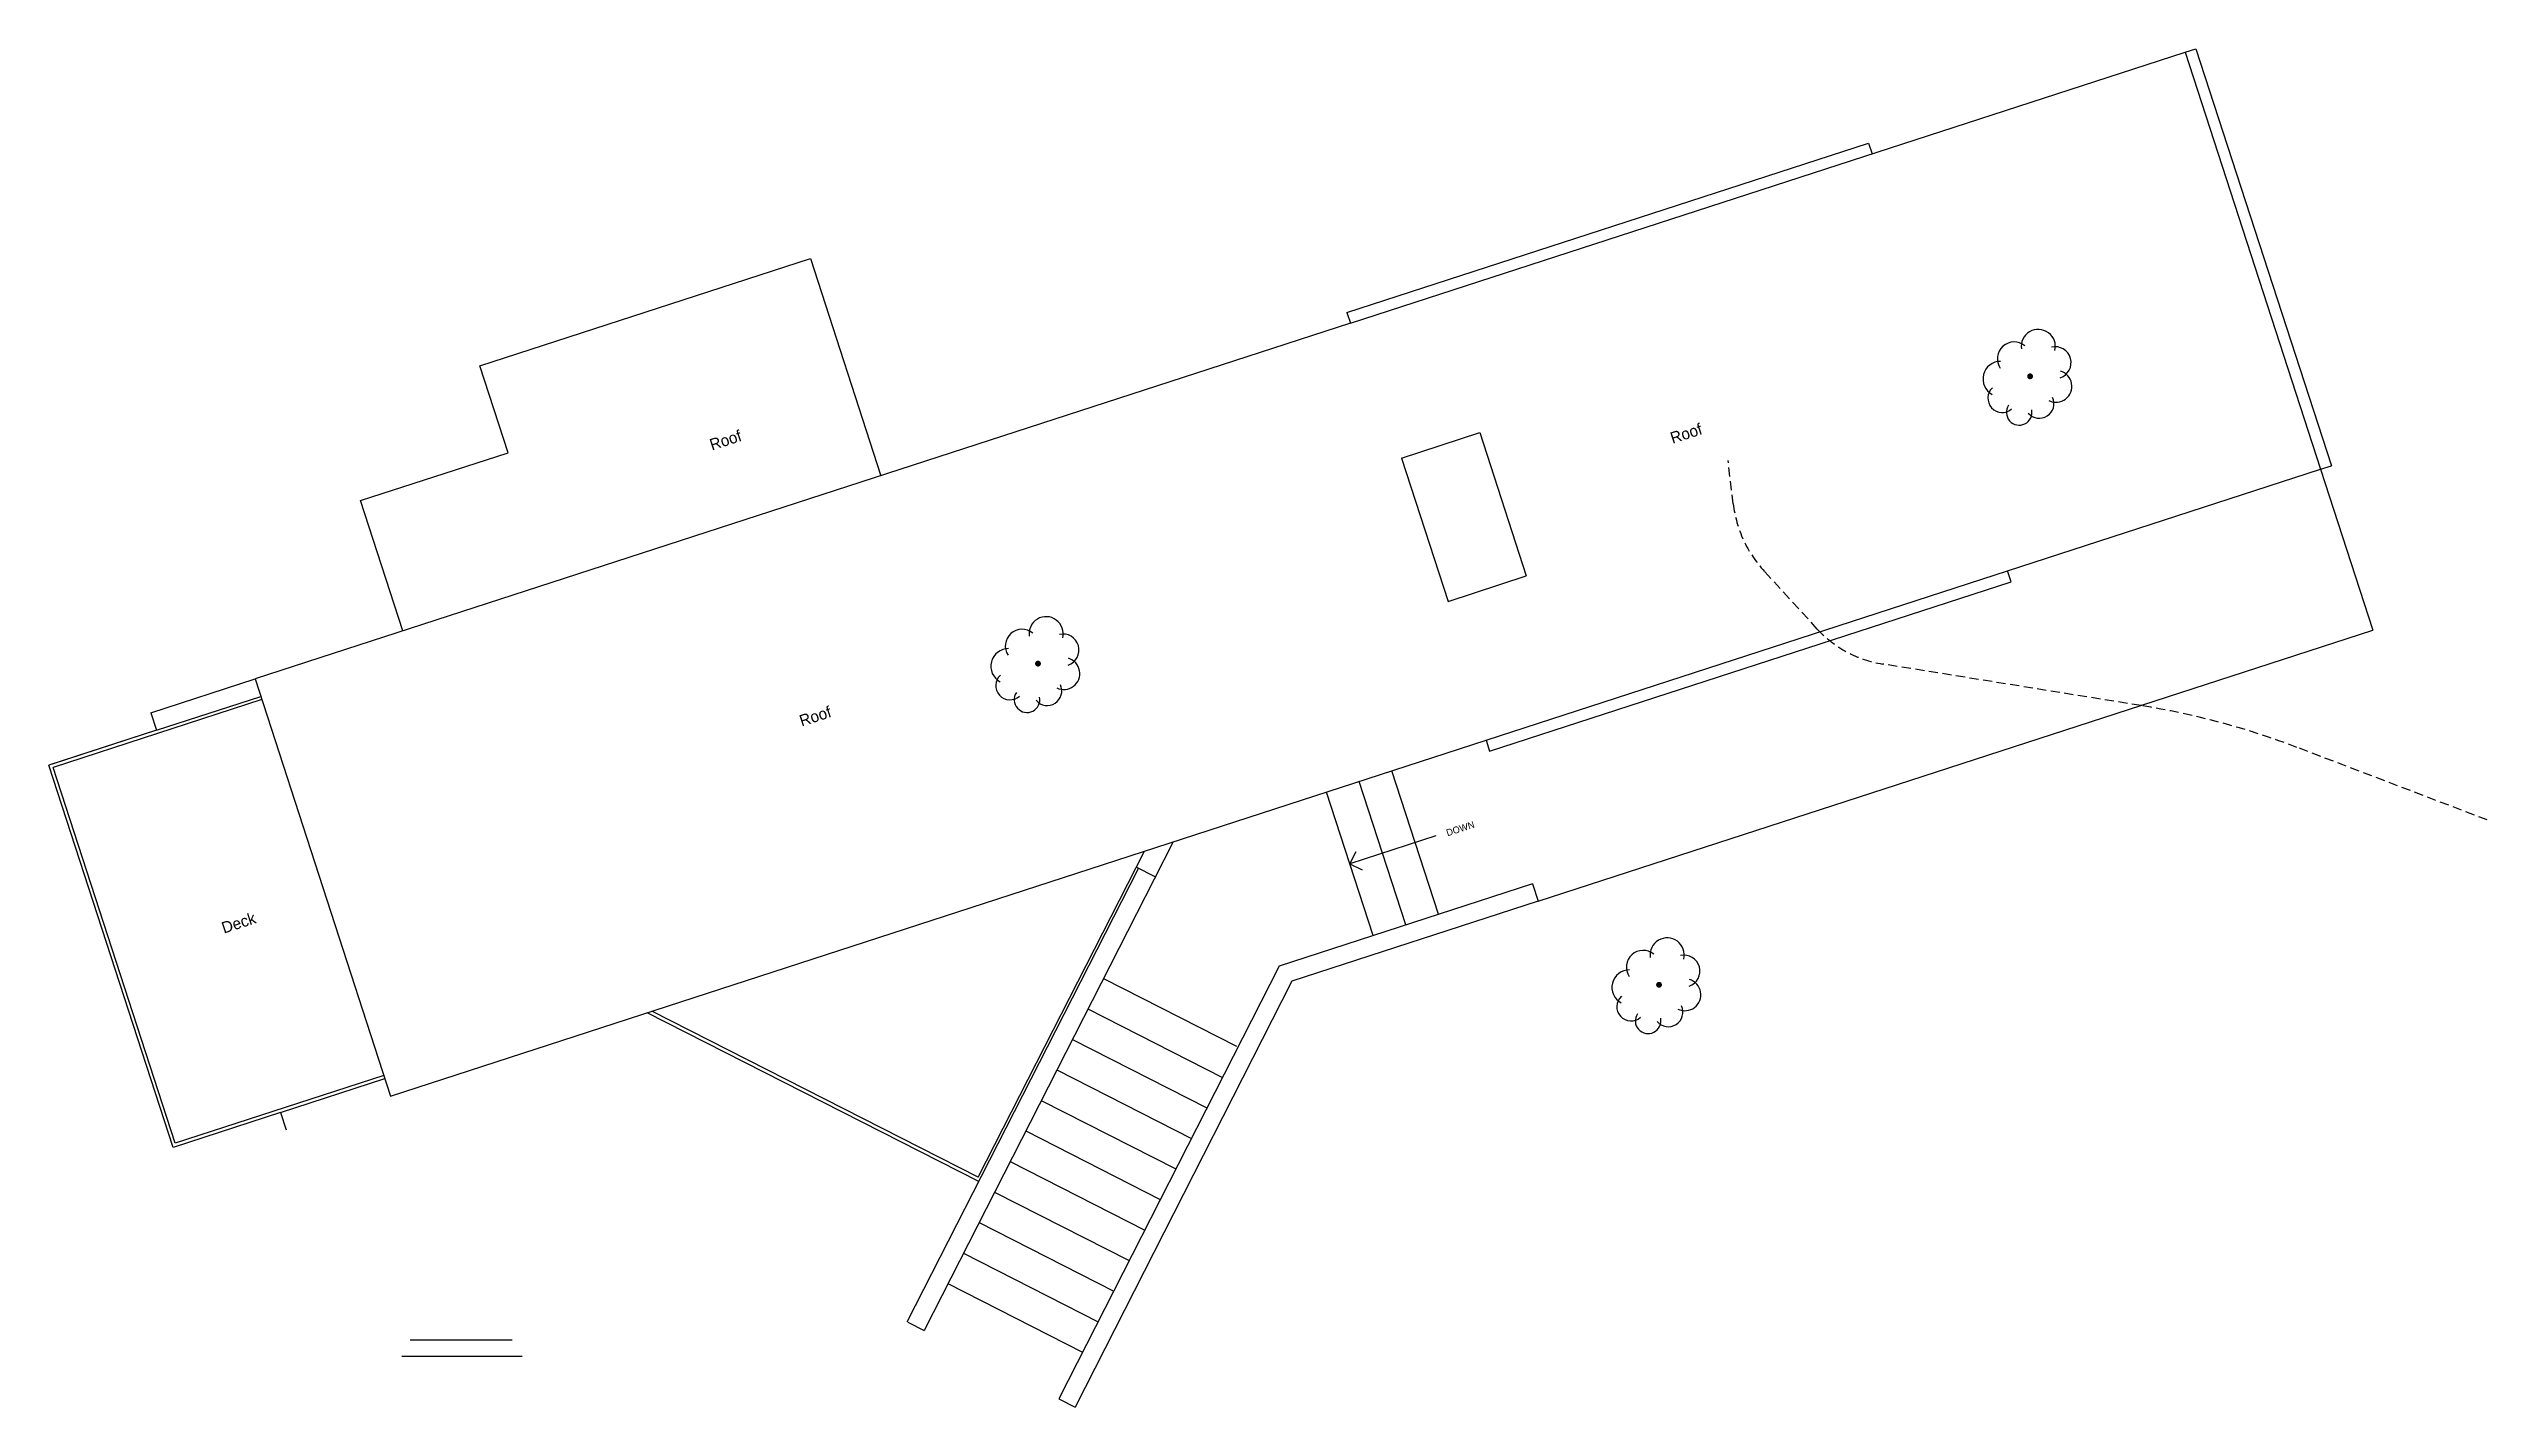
# Model space of a CAD drawing. Header units: inches. Extents: x -43639 to 75791, y -33466 to 47612.
# Drawn here: x 17676 to 18743, y 6116 to 6711 of the extents above; entities that cross this region are included whole.
import ezdxf

# ---------------------------------------------------------------- set-up
doc = ezdxf.new("R2010")
doc.units = ezdxf.units.IN
doc.header["$LTSCALE"] = 8
doc.header["$MEASUREMENT"] = 0
doc.linetypes.add('ACAD_ISO02W100', pattern=[15, 12, -3])
doc.linetypes.add('DASHED', pattern=[0.75, 0.5, -0.25])
doc.layers.get('0').update_dxf_attribs({"linetype": 'CONTINUOUS'})
for name, color, linetype in [('A-Elev-South', 7, 'CONTINUOUS'), ('A-glazing', 252, 'CONTINUOUS'), ('A-millwork', 252, 'CONTINUOUS'), ('A-roof', 253, 'CONTINUOUS'), ('A-soffit', 251, 'ACAD_ISO02W100'), ('A-text', 254, 'CONTINUOUS'), ('A-walls', 7, 'CONTINUOUS'), ('CONT-NML', 1, 'DASHED'), ('TOPO100', 14, 'CONTINUOUS'), ('TOPOCREEK', 5, 'CONTINUOUS'), ('TREE', 3, 'CONTINUOUS')]:
    doc.layers.add(name, color=color, linetype=linetype)
doc.styles.get("Standard").update_dxf_attribs({"font": 'txt', "height": 0.2})

msp = doc.modelspace()

# ---------------------------------------------------------------- texts
at = {"layer": 'A-soffit', "color": 7}
for s, p in [('Roof', (17965.69304, 6534.58705, -120)), ('Roof', (18386.05258, 6537.53973, -120)), ('Roof', (18004.96603, 6413.71721, -120)), ('Deck', (17752.1339, 6323.06883, -120))]:
    msp.add_text(s, height=5, rotation=18, dxfattribs=at).set_placement(p)
at = {"layer": 'A-text'}
msp.add_text('DOWN', height=3, rotation=18, dxfattribs=at).set_placement((18287.60779, 6365.69638, -120))

# ---------------------------------------------------------------- blocks, each defined once
blk = doc.blocks.new('DCDSTREE')
at = {"const_width": 0.05567}
blk.add_lwpolyline([(-0.050861, -0.01564, 1), (0.004809, -0.01564, 1)], format="xyb", close=True, dxfattribs=at)
for centre, radius, start, end in [((-0.472665, 0.324149), 0.334487, 47.726311, 199.653824), ((-0.022665, 0.436649), 0.318198, 8.130102, 171.869898), ((0.472335, 0.301649), 0.3245, 303.690068, 146.309932), ((-0.697665, 0.031649), 0.27, 90, 270), ((0.504478, -0.141923), 0.302211, 246.16126, 60.708638), ((-0.636783, -0.38394), 0.243328, 104.489763, 329.250033), ((0.213585, -0.485851), 0.302916, 201.801409, 31.328693), ((-0.24204, -0.519601), 0.275855, 177.662694, 343.412661)]:
    blk.add_arc(centre, radius, start, end)
blk = doc.blocks.new('801')
at = {"layer": 'TOPO100', "linetype": 'Continuous'}
for points in [[(-28903.4, 38759.2), (-29383.4, 38759.2), (-30343.4, 38567.2), (-31783.4, 38567.2), (-32263.4, 38759.2), (-32743.4, 38759.2), (-33223.4, 38471.2), (-34183.4, 38231.2), (-34903.4, 37751.2), (-34471.4, 37511.2), (-33511.4, 37751.2), (-33031.4, 37607.2), (-31975.4, 37079.2), (-31015.4, 36887.2), (-30727.4, 36455.2), (-30247.4, 36359.2), (-29287.4, 36695.2), (-28807.4, 36647.2), (-28327.4, 36455.2), (-27367.4, 35783.2), (-26887.4, 35687.2), (-25447.4, 35975.2), (-24967.4, 35927.2), (-23047.4, 35255.2), (-22087.4, 35591.2), (-21607.4, 35591.2), (-21127.4, 35399.2), (-20743.4, 35111.2), (-20503.4, 34583.2), (-20599.4, 33623.2), (-18847.4, 33215.2), (-17447.4, 31815.2), (-15319.4, 31031.2), (-14359.4, 30503.2), (-14023.4, 30119.2), (-13783.4, 29591.2), (-13831.4, 28631.2), (-14407.4, 27719.2), (-15367.4, 27431.2), (-15847.4, 27623.2), (-16807.4, 28295.2), (-17287.4, 28391.2), (-17719.4, 28151.2), (-18679.4, 28007.2), (-19207.4, 27623.2), (-19639.4, 27527.2), (-20551.4, 27623.2), (-21031.4, 27527.2), (-21319.4, 27047.2), (-21703.4, 26663.2), (-21703.4, 26663.2), (-22615.4, 26327.2), (-23623.4, 26615.2), (-24583.4, 27239.2), (-25975.4, 26951.2), (-26935.4, 26903.2), (-28263.4, 27207.2), (-30247.4, 28247.2), (-31207.4, 28439.2), (-31447.4, 28151.2), (-30631.4, 27479.2), (-30295.4, 26999.2), (-29335.4, 26231.2), (-28567.4, 25319.2), (-28711.4, 24359.2), (-27751.4, 24551.2), (-26791.4, 24359.2), (-25831.4, 23975.2), (-25111.4, 23543.2), (-24103.4, 22535.2)], [(39937.1, 23413.4), (42430.6, 21917.2), (42856.6, 21287.2), (43288.6, 20327.2), (43531.6, 19212.9), (43915.6, 19116.9), (44200.6, 20231.2), (44200.6, 20711.2), (43624.6, 21671.2), (43624.6, 22631.2), (43432.6, 23111.2), (42520.6, 23975.2), (40856.6, 26919.2), (40563.2, 28386.5), (40563.2, 28386.5), (40552.6, 28439.2), (40600.6, 28679.2), (40888.6, 29159.2), (41046.9, 29247.2), (41046.9, 29247.2), (41320.6, 29399.2), (42280.6, 29255.2), (43995.2, 28818.9), (43995.2, 28818.9), (44045.4, 28801.4), (43864.6, 29255.2), (43528.6, 29687.2), (43192.6, 30647.2), (42904.6, 31079.2), (42768.9, 31268), (42768.9, 31268), (42330.1, 31642.1), (42330.1, 31642.1), (41037.2, 32144.2), (41298.8, 32486.6), (41298.8, 32486.6), (42060.1, 32666.2), (42060.1, 32666.2), (42712.6, 32999.2), (43177.7, 33038), (43177.7, 33038), (44760.6, 33169.9), (46912.6, 33887.2), (47512.6, 33719.2), (49093, 32977.4), (49775.7, 32977.4), (50654.9, 32928.9), (51496.6, 32759.2), (52264.6, 32039.2), (52264.6, 31559.2), (51880.6, 30599.2), (51976.6, 30119.2), (52264.6, 29639.2), (52504.6, 28199.2), (52504.6, 27719.2), (52408.6, 27239.2), (52024.6, 26759.2), (51544.6, 26519.2), (50680.6, 26327.2), (50238.7, 25989.3), (50238.7, 25989.3), (49864.6, 25703.2), (50584.6, 24791.2), (50536.6, 23879.2), (51256.6, 23725.6), (52875.6, 24058.7), (52875.6, 24058.7), (52936.6, 24071.2), (53848.6, 23975.2), (54232.6, 23591.2), (54232.6, 23591.2), (54520.6, 22871.2), (54516.7, 22857.2), (54516.7, 22857.2), (54184.6, 21671.2), (54520.6, 20759.2), (54328.6, 19367.2), (53816.6, 18087.2), (53176.6, 17447.2), (52744.6, 17207.2), (52360.6, 16295.2), (51736.6, 15575.2), (51928.6, 15143.2), (52408.6, 15191.2), (53704.6, 16247.2), (54664.6, 16535.2), (55000.6, 16871.2), (55288.6, 17351.2), (56632.6, 18695.2), (57112.6, 18983.2), (57592.6, 19079.2), (58072.6, 18983.2), (58552.6, 18695.2), (58792.6, 18167.2), (59032.6, 17207.2), (59944.6, 16823.2), (60232.6, 16804), (61720.6, 15815.2), (62200.6, 15623.2), (62776.6, 14807.2), (63208.6, 14375.2), (63688.6, 13415.2), (63736.6, 12935.2), (63640.6, 12455.2), (62872.6, 11687.2), (61912.6, 11447.2), (60472.6, 11399.2), (60040.6, 11111.2), (60328.6, 10151.2), (60280.6, 9671.2), (60040.6, 9239.2), (59080.6, 8759.2), (57640.6, 8375.2), (56680.6, 8327.2), (56152.6, 7943.2), (55672.6, 7751.2), (55609.6, 7384), (57400.6, 7175.2), (58264.6, 6839.2), (58744.6, 6551.2), (59224.6, 5639.2), (59128.6, 4679.2), (59128.6, 4679.2), (58744.6, 4199.2), (58264.6, 3815.2), (57784.6, 3623.2), (57640.6, 3239.2), (57736.6, 2279.2), (57352.6, 1319.2), (57016.6, 935.2), (56920.6, 407.2), (56296.6, -552.8), (56045.7, -839.5), (56045.7, -839.5), (55624.6, -1320.8), (55480.6, -1800.8), (55864.6, -2760.8), (55864.6, -3720.8), (56056.6, -4680.8), (55864.6, -5640.8), (55864.6, -6072.8), (56344.6, -6072.8), (56920.6, -4632.8), (57352.6, -4296.8), (57352.6, -3970.5), (57352.6, -3970.5), (57352.6, -3336.8), (57496.6, -2856.8), (58120.6, -1464.8), (58744.6, -552.8), (59128.6, -120.8), (60088.6, 71.2), (60856.6, 1895.2), (61240.6, 2279.2), (61768.6, 2423.2), (62728.6, 2231.2), (62968.6, 2567.2), (62776.6, 3527.2), (62776.6, 4734.1), (64120.6, 7079.2), (64888.6, 7943.2), (65368.6, 8231.2), (65752.6, 8327.2), (66712.6, 8231.2), (67192.6, 7847.2), (67336.6, 7607.2), (67576.6, 6407.2)], [(-43078.4, 24151), (-42919.4, 24119.2), (-41527.4, 22439.2), (-41143.4, 21479.2), (-40711.4, 20879.2), (-40663.4, 19559.2), (-40231.4, 18695.2), (-39319.4, 18071.2), (-37879.4, 18071.2), (-36919.4, 18311.2), (-36487.4, 18215.2), (-36026.6, 17869.6), (-34999.4, 16007.2), (-34855.4, 15527.2), (-34807.4, 15047.2), (-34999.4, 14087.2), (-34999.4, 13127.2), (-35287.4, 11207.2), (-34951.4, 10247.2), (-34471.4, 10151.2), (-33991.4, 10247.2), (-33421.4, 10589.2), (-32385.6, 12315.6), (-32071.4, 12551.2), (-31687.4, 13031.2), (-31399.4, 14471.2), (-31495.4, 14951.2), (-32071.4, 16391.2), (-32071.4, 18311.2), (-32455.4, 19271.2), (-33452.8, 20283.3), (-34534, 23372.6), (-35047.4, 23783.2), (-35527.4, 23975.2), (-36007.4, 23975.2), (-36391.4, 24263.2), (-36679.4, 25223.2), (-36679.4, 25223.2), (-36999.4, 25623.2), (-38418, 26332.6), (-38503.4, 26759.2), (-38839.4, 27143.2), (-39799.4, 27527.2), (-39559.4, 28007.2), (-39175.4, 28391.2), (-38935.4, 28871.2), (-39223.4, 29831.2), (-39079.4, 30311.2), (-38743.4, 30743.2), (-38695.4, 31703.2), (-38887.4, 32231.2), (-39271.4, 32519.2), (-39751.4, 32711.2), (-41191.4, 32711.2), (-41959.4, 32999.2), (-42343.4, 33383.2), (-42775.4, 33623.2), (-43078.4, 33683.8)], [(-22759.4, 19175.2), (-22759.4, 18599.2), (-22999.4, 18215.2), (-23911.4, 17735.2), (-24295.4, 17351.2), (-24295.4, 16871.2), (-24199.4, 16583.2), (-23719.4, 16199.2), (-23575.4, 15719.2), (-23047.4, 14759.2), (-23239.4, 14279.2), (-23383.4, 13319.2), (-23239.4, 12935.2), (-22951.4, 12839.2), (-22327.4, 14183.2), (-21463.4, 14183.2), (-21031.4, 14471.2), (-20839.4, 13991.2), (-21031.4, 13127.2), (-21415.4, 12647.2), (-21692.7, 10972.6), (-22183.4, 10727.2), (-22663.4, 10631.2), (-23095.4, 10295.2), (-23767.4, 9479.2), (-24199.4, 9143.2), (-25159.4, 8855.2), (-27097.8, 9049.1), (-27271.4, 8615.2), (-26551.4, 8183.2), (-24487.4, 7655.2), (-23527.4, 7271.2), (-23095.4, 6983.2), (-22519.4, 6119.2), (-21607.4, 5159.2), (-21799.4, 4583.2), (-22247.4, 4023.2), (-23527.4, 3383.2), (-24487.4, 3335.2), (-24618.3, 3197.9), (-24391.4, 2375.2), (-24391.4, 1895.2), (-24679.4, 1415.2), (-25536.1, 1381.3), (-25591.4, 1175.2), (-24823.4, 23.2), (-24583.4, -1656.8), (-24871.4, -2568.8), (-25303.4, -2904.8), (-26263.4, -3048.8), (-26263.4, -3048.8), (-26743.4, -3000.8), (-28222.7, -2476.2), (-28231.4, -3000.8), (-28135.4, -3480.8), (-27847.4, -3960.8), (-27367.4, -4392.8), (-26791.4, -5304.8), (-26503.4, -6264.8)], [(-43078.4, 959.6), (-42343.4, 263.2), (-41863.4, -600.8), (-41047.4, -1416.8), (-40615.4, -1560.8), (-39655.4, -1464.8), (-39399.4, -1144.8), (-38695.4, 359.2), (-38791.4, 1319.2), (-39559.4, 2759.2), (-39895.4, 3719.2), (-40115.2, 5058.2), (-39751.4, 5543.2), (-39419.1, 5321.7), (-39183.7, 4145), (-38599.4, 3911.2), (-38311.4, 3335.2), (-37927.4, 1895.2), (-37543.4, 1415.2), (-37063.4, 1127.2), (-36583.4, 1031.2), (-36103.4, 1127.2), (-35804.7, 828.6), (-36775.4, -384.8), (-36775.4, -936.8), (-36343.4, -1800.8), (-36631.4, -2280.8), (-36919.4, -3240.8), (-36583.4, -4152.8), (-36295.4, -4536.8), (-36199.4, -5016.8), (-36295.4, -5496.8), (-36199.4, -5976.8), (-35911.4, -6360.8), (-35431.4, -6744.8), (-35335.4, -7224.8), (-35431.4, -7704.8), (-35239.4, -8184.8), (-34951.4, -8664.8), (-34471.4, -9048.8), (-34279.4, -9528.8), (-34375.4, -10008.8), (-34164.2, -10536.8), (-33319.4, -11592.8), (-33319.4, -12216.8), (-33511.4, -12600.8), (-33223.4, -13560.8), (-32184.3, -14859.6), (-32184.3, -14859.6), (-31591.4, -15096.8), (-31111.4, -14904.8), (-30487.4, -13992.8), (-29959.4, -12920.8), (-29959.4, -10488.8), (-29863.4, -10296.8), (-29383.4, -10488.8), (-28855.4, -10536.8), (-28375.4, -10392.8), (-28039.4, -10104.8)], [(70072.6, 3047.2), (70264.6, 2087.2), (70004.7, 777.9), (70101.7, 534.2), (70248.5, 437.2), (70443.7, 582.7), (71368.6, 2915.2), (71704.6, 3335.2), (72184.6, 3527.2), (72664.6, 3527.2), (73464.6, 3207.2), (74488.6, 2183.2)], [(-37827.1, -31594.2), (-37538.6, -30622.3), (-37784.3, -30425.4), (-38023.4, -30120.8), (-38167.4, -29256.8), (-38599.4, -28872.8), (-39511.4, -28728.8), (-39847.4, -28344.8), (-40327.4, -28152.8), (-40423.4, -27672.8), (-40327.4, -27192.8), (-40327.4, -26232.8), (-39271.4, -25368.8), (-38887.4, -25176.8), (-38887.4, -25176.8), (-38599.4, -24696.8), (-38791.4, -24216.8), (-39175.4, -23928.8), (-39415.4, -23544.8), (-39607.4, -22584.8), (-39991.4, -22104.8), (-40279.4, -21144.8), (-41239.4, -19800.8), (-41239.4, -18888.8), (-41479.4, -18456.8), (-41287.4, -17976.8), (-41575.4, -17016.8), (-41479.4, -16056.8), (-42199.4, -15192.8), (-42055.4, -14712.8), (-42151.4, -14232.8), (-41959.4, -13752.8), (-42055.4, -13272.8), (-41767.4, -12312.8), (-41959.4, -11832.8), (-42343.4, -11496.8), (-43303.4, -11112.8), (-43591.4, -10584.8), (-43639.4, -10152.8), (-42775.4, -9960.8), (-42247.4, -9096.8), (-41767.4, -8952.8), (-41383.4, -8568.8), (-41287.4, -8088.8), (-41383.4, -7608.8), (-41767.4, -7224.8), (-41671.4, -6744.8), (-41383.4, -6360.8), (-41671.4, -5496.8), (-41575.4, -5016.8), (-41719.4, -4584.8), (-42535.4, -3864.8), (-42535.4, -3384.8), (-42727.4, -2904.8), (-43078.4, -2651.2)]]:
    blk.add_lwpolyline(points, dxfattribs=at)
for points, elevation in [([(15728.3, -32632.3), (17906.2, -32165.6), (18040.6, -31944.8), (17080.6, -31608.8), (16600.6, -31320.8), (16264.6, -30840.8), (16168.6, -30360.8), (16312.6, -29880.8), (16744.6, -29544.8), (17656.6, -29304.8), (18616.6, -29496.8), (19000.6, -29400.8), (19384.6, -28968.8), (20200.6, -28296.8), (19864.6, -27960.8), (19384.6, -27768.8), (19000.6, -27288.8), (18808.6, -26904.8), (18904.6, -26424.8), (19336.6, -25992.8), (20296.6, -25752.8), (21256.6, -25896.8), (21736.6, -25752.8), (22216.6, -25032.8), (23822, -24750.1), (23992.6, -24408.8), (23512.6, -24024.8), (23320.6, -23640.8), (23320.6, -22728.8), (22936.6, -22296.8), (22696.6, -21864.8), (22744.6, -20904.8), (22360.6, -20472.8), (22360.6, -20184.8), (22552.6, -19800.8), (22840.6, -19608.8), (23320.6, -19608.8), (23608.6, -19320.8), (23224.6, -18744.8), (23032.6, -18264.8), (23080.6, -17832.8), (23416.6, -17016.8), (23704.6, -16632.8), (24088.6, -16344.8), (24088.6, -16344.8), (24520.6, -16104.8), (25432.6, -15816.8), (25624.6, -15480.8), (25336.6, -14520.8), (25336.6, -14040.8), (25716.5, -13407.6), (27544.6, -13128.8), (28024.6, -13224.8), (28984.6, -13608.8), (29464.6, -13560.8), (29752.6, -13656.8), (29848.6, -13464.8), (30424.6, -13944.8), (30673.1, -14317.5), (31736.6, -14104.8), (32536.6, -14424.8), (33016.6, -14424.8), (33400.6, -14808.8), (33880.6, -14856.8), (34216.6, -15768.8), (34648.6, -16008.8), (35080.6, -15144.8), (35512.6, -15000.8), (35800.6, -14616.8), (36328.6, -13368.8), (36664.6, -12888.8), (37096.6, -12696.8), (38056.6, -12696.8), (38248.6, -12216.8), (38344.6, -11256.8), (38584.6, -10296.8), (39160.6, -9480.8), (39544.6, -9144.8), (39880.6, -8232.8), (40216.6, -7704.8), (40696.6, -7512.8), (41176.6, -7464.8), (42136.6, -6888.8), (42616.6, -6936.8), (43000.6, -6840.8), (43288.6, -5928.8), (43576.6, -5496.8), (44152.6, -5208.8), (45055, -5362.4), (47272.6, -6840.8), (47512.6, -7080.8), (47848.6, -8040.8), (48136.6, -9480.8), (48280.6, -10872.8), (48280.6, -10872.8), (48568.6, -11256.8), (48712.6, -11784.8), (48616.6, -12744.8), (48952.6, -13080.8), (49096.6, -13608.8), (48952.6, -14568.8), (49048.6, -15048.8), (49912.6, -15768.8), (50296.6, -16248.8), (50392.6, -16728.8), (50200.6, -17160.8), (50680.6, -18072.8), (50872.6, -19032.8), (50536.6, -20424.8), (50296.6, -20760.8), (49816.6, -21048.8), (49816.6, -21432.8), (50632.6, -22104.8), (50872.6, -22584.8), (50968.6, -23064.8), (50776.6, -23544.8), (51208.6, -24504.8), (51064.6, -24984.8), (50680.6, -25416.8), (49768.6, -25992.8), (49834.4, -26513.7), (51136.6, -25992.8), (51736.6, -26232.8), (52120.6, -26712.8), (52216.6, -27192.8), (52600.6, -27480.8), (52696.6, -27000.8), (52696.6, -24792.8), (52984.6, -24216.8), (53564.6, -24332.8), (53853.2, -25775.6), (54224.7, -26040), (54224.7, -26040), (54376.6, -25656.8), (54472.6, -24696.8), (54808.6, -24360.8), (55576.6, -24552.8), (55864.6, -24216.8), (55864.6, -23880.8), (55000.6, -23448.8), (54520.6, -22968.8), (54328.6, -22488.8), (54760.6, -22152.8), (54856.6, -21240.8), (55096.6, -20760.8), (55480.6, -20328.8), (55480.6, -20328.8), (55768.6, -19368.8), (56248.6, -19224.8), (56728.6, -19320.8), (57035.9, -19409.3), (57035.9, -19409.3), (57064.6, -19080.8), (56776.6, -18168.8), (56728.6, -17688.8), (56728.6, -17208.8), (56856.6, -16888.8), (58264.6, -15720.8), (58792.6, -13800.8), (59608.6, -12408.8), (60376.6, -11544.8), (61288.6, -11256.8), (62200.6, -11640.8), (62584.6, -11448.8), (62776.6, -10536.8), (63208.6, -10200.8), (64120.6, -9912.8), (64360.6, -9480.8), (65032.6, -8952.8), (65624.6, -8824.8), (66808.6, -9816.8), (67720.6, -9336.8), (68152.6, -9336.8), (68536.6, -9816.8), (69496.6, -9912.8), (69928.6, -10344.8), (70072.6, -11304.8), (69688.6, -11736.8), (69208.6, -12024.8), (69208.6, -12504.8), (70120.6, -12696.8), (70312.6, -13176.8), (69880.6, -14136.8), (70264.6, -14136.8), (70744.6, -13944.8), (71128.6, -14184.8), (71368.6, -15096.8), (71800.6, -15000.8), (72184.6, -14616.8), (72664.6, -14424.8), (73144.6, -14424.8), (73528.6, -14904.8), (73731.3, -16398.1), (74699.8, -16882.4)], 9600), ([(62347.5, -33466.5), (62623, -32088.8), (63698.2, -30072.8), (63832.6, -29400.8), (63544.6, -28920.8), (63064.6, -28824.8), (62584.6, -28920.8), (61288.6, -29928.8), (60568.6, -30888.8), (59800.6, -32280.8), (59896.6, -33240.8), (59855.1, -33421.9)], 12000)]:
    blk.add_lwpolyline(points, dxfattribs=dict(at, elevation=elevation))
at = {"layer": 'TOPO100', "width": 1.2}
blk.add_text('700', height=1200, rotation=311.642, dxfattribs=at).set_placement((67299.8, 5698))

# ---------------------------------------------------------------- linework, layer by layer
at = {"layer": 'A-Elev-South', "color": 253}
for p, q in [((17720.10943, 6419.74847, 5012.1647), (17765.76014, 6434.58128, -120)), ((17722.58157, 6412.14002, -120), (17768.23228, 6426.97283, -5252.1647)), ((18324.81901, 6344.95327, -120), (18213.86695, 6308.90276, -120)), ((18327.29115, 6337.34482, -120), (18219.49061, 6302.3183, -120)), ((18213.86695, 6308.90276, -120), (18117.51078, 6119.33833, -120)), ((18219.49061, 6302.3183, -8376), (18124.63932, 6115.70616, -8376)), ((17776.96856, 6244.75407, -120), (17822.61927, 6259.58688, -120)), ((18117.51078, 6119.33833, -120), (18124.63932, 6115.70616, -120))]:
    msp.add_line(p, q, dxfattribs=at)
at = {"layer": 'A-Elev-South', "color": 252}
for p, q in [((18137.04332, 6303.50538, -120), (18195.29203, 6273.82618, -120)), ((18130.23346, 6290.14029, -120), (18189.0872, 6260.15281, -120)), ((18123.4236, 6276.77519, -120), (18182.29032, 6246.7811, -120)), ((18116.61375, 6263.41009, -120), (18175.49344, 6233.40939, -120)), ((18109.80389, 6250.04499, -120), (18168.69656, 6220.03768, -120)), ((18102.99403, 6236.6799, -120), (18161.89968, 6206.66597, -120)), ((18096.18417, 6223.3148, -120), (18155.1028, 6193.29426, -120)), ((18089.37432, 6209.9497, -120), (18148.30592, 6179.92255, -120)), ((18082.56446, 6196.5846, -120), (18141.50904, 6166.55084, -120)), ((18075.7546, 6183.2195, -120), (18134.71216, 6153.17913, -120)), ((18068.94474, 6169.85441, -120), (18127.91528, 6139.80742, -120))]:
    msp.add_line(p, q, dxfattribs=at)
at = {"layer": 'A-Elev-South', "color": 7}
msp.add_line((18051.38598, 6153.01491, -120), (18058.51403, 6149.38298, -120), dxfattribs=at)
at = {"layer": 'A-glazing'}
for p, q in [((18267.41387, 6531.33634, -120), (18301.6519, 6542.46095, -120)), ((18287.80899, 6468.56661, -120), (18322.04703, 6479.69122, -120)), ((17722.58157, 6412.14002, -120), (17676.93086, 6397.3072, -120)), ((18082.44322, 6214.49647, -119.99905), (17937.31608, 6288.44244, -119.99905))]:
    msp.add_line(p, q, dxfattribs=at)
at = {"layer": 'A-millwork'}
for p, q in [((18301.6519, 6542.46095, -120), (18322.04703, 6479.69122, -120)), ((18267.41387, 6531.33634, -120), (18287.80899, 6468.56661, -120)), ((17768.69581, 6425.54625, -4585.7544), (17677.39438, 6395.88062, -120)), ((17722.58157, 6412.14002, -120), (17675.50427, 6396.84367, -120)), ((17729.89126, 6229.45773, -120), (17675.50427, 6396.84367, -120)), ((17730.85432, 6231.34784, -120), (17677.39438, 6395.88062, -120)), ((18082.17841, 6216.39084, -119.99905), (17939.3643, 6289.15827, -119.99905)), ((17822.15575, 6261.01347, -120), (17730.85432, 6231.34784, -120)), ((17776.96856, 6244.75407, -120), (17729.89126, 6229.45773, -120))]:
    msp.add_line(p, q, dxfattribs=at)
at = {"layer": 'A-roof'}
for p, q in [((18245.09263, 6590.32585, -120), (18610.29833, 6708.98837, -120)), ((18610.29833, 6708.98837, -120), (18615.05361, 6710.53346, -120)), ((18610.29833, 6708.98837, -120), (18669.62959, 6526.38552, -120)), ((18615.05361, 6710.53346, -120), (18674.38488, 6527.93061, -120)), ((18243.54754, 6595.08113, -120), (18471.80111, 6669.24521, -120)), ((18471.80111, 6669.24521, -120), (18473.34619, 6664.48993, -120)), ((18243.54754, 6595.08113, -120), (18245.09263, 6590.32585, -120)), ((18304.42389, 6407.723, -120), (18669.62959, 6526.38552, -120)), ((18669.62959, 6526.38552, -120), (18674.38488, 6527.93061, -120)), ((18305.96898, 6402.96772, -120), (18534.22254, 6477.13179, -120)), ((18534.22254, 6477.13179, -120), (18532.67746, 6481.88708, -120)), ((18304.42389, 6407.723, -120), (18305.96898, 6402.96772, -120))]:
    msp.add_line(p, q, dxfattribs=at)
at = {"layer": 'A-text'}
for p, q in [((18282.4463, 6365.88379, -119.99826), (18244.87957, 6353.67762, -119.99826)), ((18244.87957, 6353.67762, -119.99826), (18247.60352, 6359.02366, -119.99826)), ((18244.87957, 6353.67762, -119.99826), (18250.22561, 6350.95368, -119.99826))]:
    msp.add_line(p, q, dxfattribs=at)
at = {"layer": 'A-walls'}
for p, q in [((17864.20213, 6571.71325, -120), (18008.76272, 6618.68383, -120)), ((18008.76272, 6618.68383, -120), (18039.66442, 6523.57818, -120)), ((18245.09263, 6590.32585, -120), (17765.76014, 6434.58128, -120)), ((17876.56281, 6533.67099, -120), (17864.20213, 6571.71325, -120)), ((17811.89097, 6512.65783, -120), (17876.56281, 6533.67099, -120)), ((17830.43199, 6455.59444, -120), (17811.89097, 6512.65783, -120)), ((17765.76014, 6434.58128, -120), (17825.09141, 6251.97843, -120)), ((17825.09141, 6251.97843, -120), (18304.42389, 6407.723, -120))]:
    msp.add_line(p, q, dxfattribs=at)
at = {"layer": 'A-walls', "color": 253}
for p, q in [((18669.62959, 6526.38552, -120), (18692.49685, 6456.00734, -120)), ((18327.29115, 6337.34482, -120), (18692.49685, 6456.00734, -120)), ((17720.10943, 6419.74847, -5267.56597), (17722.58157, 6412.14002, -5267.56597)), ((18051.17862, 6153.13625, -8376), (18152.33663, 6351.67001, -8376)), ((18082.17841, 6216.39084, -8375.99905), (18154.91511, 6359.14465, -8375.99905)), ((18159.67838, 6347.9292, -120), (18151.36011, 6352.16757, -120)), ((18324.81901, 6344.95327, -120), (18327.29115, 6337.34482, -120)), ((17776.96856, 6244.75407, -120), (17779.44069, 6237.14562, -120))]:
    msp.add_line(p, q, dxfattribs=at)
at = {"layer": 'A-walls', "color": 252}
for p, q in [((18283.60883, 6331.56327, -120), (18263.21371, 6394.333, -119.99653)), ((18255.07713, 6322.29276, -120), (18234.68201, 6385.06249, -119.99653)), ((18269.34298, 6326.92801, -120), (18248.94786, 6389.69774, -119.99653))]:
    msp.add_line(p, q, dxfattribs=at)
at = {"layer": 'A-walls', "color": 254}
for p, q in [((18167.47175, 6363.22455, -120), (18159.18082, 6346.95268, -120)), ((18159.18082, 6346.95268, -120), (18058.51403, 6149.38298, -120))]:
    msp.add_line(p, q, dxfattribs=at)
at = {"layer": 'A-walls', "color": 7}
for p, q in [((17829.94512, 6138.09962), (17882.59872, 6138.09962)), ((17833.57704, 6145.22768), (17878.23064, 6145.22768))]:
    msp.add_line(p, q, dxfattribs=at)
at = {"layer": 'CONT-NML', "color": 251, "elevation": 8256}
msp.add_lwpolyline([(18742.54638, 6372.85146), (18659.25814, 6404.64843, 0.0513676568), (18591.0434, 6422.94468), (18477.8891, 6441.13613, -0.1687300676), (18449.40227, 6456.46684), (18426.24055, 6481.69242, -0.1570421477), (18412.6151, 6511.30576), (18410.34041, 6530.21957, -0.1305280154)], format="xyb", dxfattribs=at)

# ---------------------------------------------------------------- block references
at = {"layer": 'TOPOCREEK'}
msp.add_blockref('801', (0, 0), dxfattribs=at)
at = {"layer": 'TREE', "xscale": 23.04000000000087, "yscale": 23.03999999999996, "zscale": 23.03999999999999, "rotation": 42.149}
for p in [(18542.67175, 6567.72482, -120), (18108.52887, 6441.9315, -120), (18380.30097, 6301.3046, -120)]:
    msp.add_blockref('DCDSTREE', p, dxfattribs=at)

msp.set_redraw_order([(e.dxf.handle, doc.entitydb.next_handle()) for e in msp.query("TEXT MTEXT ATTDEF DIMENSION ARC_DIMENSION")])  # texts and dimensions are drawn at this point

doc.saveas('drawing.dxf')
